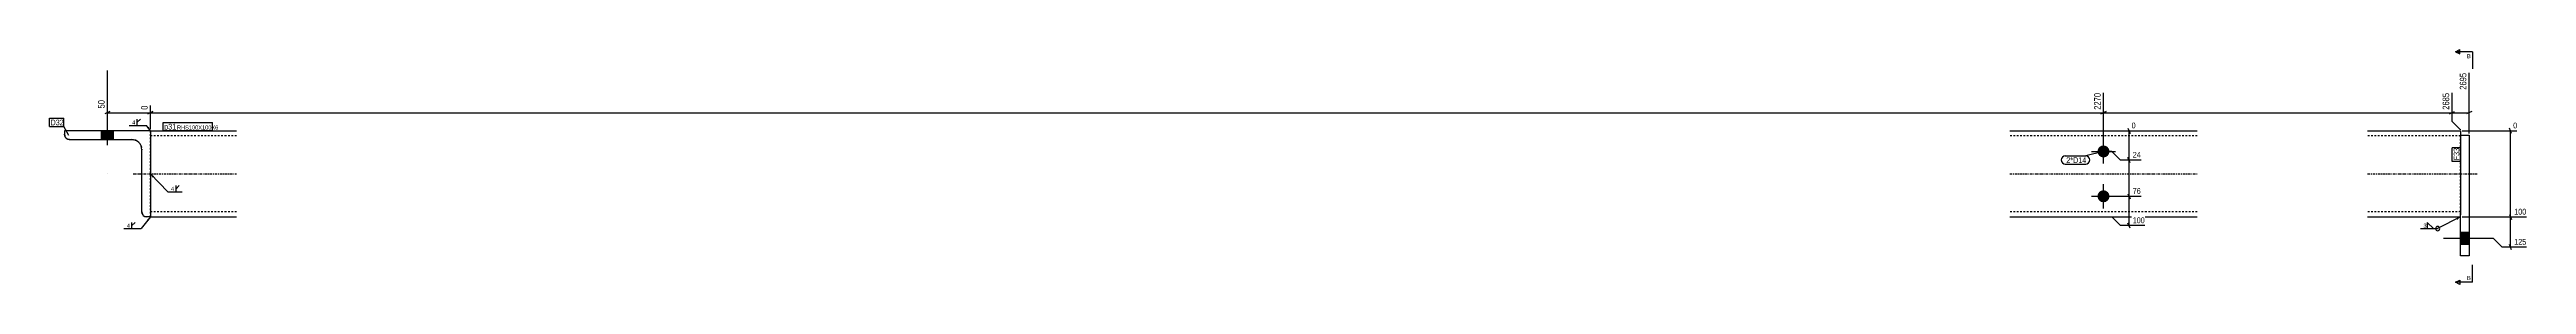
# Model space of a CAD drawing. Header units: millimetres. Extents: x 2 to 17245, y 2 to 277.
# Drawn here: x 14366 to 17245, y 5 to 277 of the extents above; entities that cross this region are included whole.
import ezdxf

# ---------------------------------------------------------------- set-up
doc = ezdxf.new("R2010")
doc.units = ezdxf.units.MM
doc.linetypes.add('DXK_LINE_DOT2', pattern=[3.9198, 1.9599, -1.9599])
doc.linetypes.add('DXK_LINE_DOT3', pattern=[5.9187, 2.979, -0.9799, 0.9799, -0.9799])
for name, color, linetype in [('MÅLSÆTNING', 7, 'Continuous'), ('STÅL', 7, 'Continuous'), ('TEKST', 7, 'Continuous')]:
    doc.layers.add(name, color=color, linetype=linetype)
doc.styles.add('Arial', font='ARIAL.TTF', dxfattribs={"height": 0.2})
doc.styles.add('Arial Narrow', font='ARIALN.TTF', dxfattribs={"height": 0.2})

msp = doc.modelspace()

# ---------------------------------------------------------------- hatches: boundary and pattern name
at = {"layer": 'STÅL', "linetype": 'Continuous'}
for points in [[(14440.4, 183), (14426.4, 183), (14426.4, 173), (14440.4, 173)], [(14440.4, 183), (14426.4, 183), (14426.4, 173), (14440.4, 173)], [(16753.4, 166, -1), (16753.4, 152, -1)], [(16753.4, 114, -1), (16753.4, 100, -1)], [(17178.4, 51), (17178.4, 65), (17168.4, 65), (17168.4, 51)], [(17178.4, 51), (17178.4, 65), (17168.4, 65), (17168.4, 51)]]:
    msp.add_hatch(color=96, dxfattribs=at).paths.add_polyline_path(points)
at = {"layer": 'TEKST', "linetype": 'Continuous'}
for points in [[(14486, 128.5), (14483.4, 133), (14487.8, 130.3)], [(14479.3, 79.8), (14483.4, 83), (14481.2, 78.3)], [(17163.3, 81.8), (17168.4, 83), (17164.5, 79.6)]]:
    msp.add_hatch(color=3, dxfattribs=at).paths.add_polyline_path(points)

# ---------------------------------------------------------------- linework, layer by layer
at = {"layer": 'MÅLSÆTNING', "color": 7, "linetype": 'Continuous'}
for p, q in [((17178.4, 180), (17178.4, 250.1)), ((14436.4, 205.2), (14430.4, 202.8)), ((14433.4, 185), (14433.4, 220.1)), ((14433.4, 204), (14483.4, 204)), ((14486.4, 205.2), (14480.4, 202.8)), ((14480.4, 202.8), (14486.4, 205.2)), ((14483.4, 185), (14483.4, 212.3)), ((14483.4, 185), (14483.4, 212.3)), ((14483.4, 204), (16753.4, 204)), ((16756.4, 205.2), (16750.4, 202.8)), ((16750.4, 202.8), (16756.4, 205.2)), ((16753.4, 161), (16753.4, 226.9)), ((16753.4, 161), (16753.4, 226.9)), ((17155.4, 202.8), (17161.4, 205.2)), ((17155.4, 202.8), (17161.4, 205.2)), ((17158.4, 226.9), (17158.4, 194)), ((17158.4, 204), (17178.4, 204)), ((17181.4, 205.2), (17175.4, 202.8)), ((16775, 183), (16790.4, 183)), ((16781.9, 186), (16784.3, 180)), ((16783.1, 149), (16783.1, 183)), ((17158.4, 194), (17168.4, 184)), ((17158.4, 194), (17168.4, 184)), ((17168.4, 184), (17168.4, 185)), ((17168.4, 184), (17168.4, 185)), ((17170.4, 183), (17233.8, 183)), ((17227.8, 180), (17225.4, 186)), ((17226.6, 83), (17226.6, 183)), ((16763.1, 159), (16755.4, 159)), ((16763.1, 159), (16755.4, 159)), ((16773.1, 149), (16763.1, 159)), ((16773.1, 149), (16763.1, 159)), ((16797.2, 149), (16773.1, 149)), ((16797.2, 149), (16773.1, 149)), ((16784.3, 146), (16781.9, 152)), ((16784.3, 146), (16781.9, 152)), ((16783.1, 107), (16783.1, 149)), ((16755.4, 107), (16797.2, 107)), ((16755.4, 107), (16797.2, 107)), ((16781.9, 110), (16784.3, 104)), ((16781.9, 110), (16784.3, 104)), ((16783.1, 73), (16783.1, 107)), ((16773.1, 73), (16763.1, 83)), ((16763.1, 83), (16768.7, 83)), ((16801.4, 73), (16773.1, 73)), ((16784.3, 70), (16781.9, 76)), ((17170.4, 83), (17244.9, 83)), ((17170.4, 83), (17244.9, 83)), ((17206.6, 58), (17180.4, 58)), ((17216.6, 48), (17206.6, 58)), ((17225.4, 86), (17227.8, 80)), ((17225.4, 86), (17227.8, 80)), ((17226.6, 48), (17226.6, 83)), ((17244.9, 48), (17216.6, 48)), ((17227.8, 45), (17225.4, 51))]:
    msp.add_line(p, q, dxfattribs=at)
at = {"layer": 'STÅL', "color": 96, "linetype": 'Continuous'}
for p, q in [((14433.4, 166.4), (14433.4, 253)), ((14433.4, 166.4), (14433.4, 253)), ((14426.4, 173), (14426.4, 183)), ((14426.4, 173), (14426.4, 183)), ((14440.4, 173), (14440.4, 183)), ((14440.4, 173), (14440.4, 183)), ((16753.4, 145), (16753.4, 173)), ((16739.4, 159), (16767.4, 159)), ((16753.4, 93), (16753.4, 121)), ((16739.4, 107), (16767.4, 107)), ((17196.6, 58), (17148.6, 58)), ((17196.6, 58), (17148.6, 58)), ((17178.4, 65), (17168.4, 65)), ((17178.4, 65), (17168.4, 65)), ((17178.4, 51), (17168.4, 51)), ((17178.4, 51), (17168.4, 51))]:
    msp.add_line(p, q, dxfattribs=at)
at = {"layer": 'STÅL', "color": 2, "linetype": 'Continuous'}
for p, q in [((14483.4, 183), (14383.4, 183)), ((14383.4, 183), (14383.4, 179)), ((14383.8, 176.7), (14383.4, 179)), ((14389.4, 173), (14387.1, 173.4)), ((14389.4, 173), (14461.4, 173)), ((14466, 172), (14461.4, 173)), ((14483.4, 183), (14583.4, 183)), ((14483.4, 183), (14483.4, 83)), ((16644.4, 183), (16862.4, 183)), ((17060.4, 183), (17168.4, 183)), ((17168.4, 183), (17168.4, 182)), ((17168.4, 182), (17168.4, 179.4)), ((17168.4, 179.4), (17168.4, 85.5)), ((17168.4, 178), (17178.4, 178)), ((17178.4, 178), (17178.4, 38)), ((14473.4, 161), (14472.5, 165.6)), ((14473.4, 89), (14473.4, 161)), ((14473.8, 86.7), (14473.4, 89)), ((14479.4, 83), (14477.1, 83.4)), ((14483.4, 83), (14479.4, 83)), ((14483.4, 83), (14583.4, 83)), ((16644.4, 83), (16862.4, 83)), ((17060.4, 83), (17168.4, 83)), ((17168.4, 38), (17168.4, 85.5)), ((17178.4, 38), (17168.4, 38))]:
    msp.add_line(p, q, dxfattribs=at)
at = {"layer": 'STÅL', "color": 7, "linetype": 'DXK_LINE_DOT2'}
for p, q in [((14383.4, 179), (14383.8, 176.7)), ((14387.1, 173.4), (14389.4, 173)), ((14461.4, 173), (14466, 172)), ((14483.4, 83), (14483.4, 183)), ((14583.4, 177), (14483.4, 177)), ((16862.4, 177), (16644.4, 177)), ((17168.4, 177), (17060.4, 177)), ((17168.4, 85.5), (17168.4, 178)), ((14472.5, 165.6), (14473.4, 161)), ((14473.4, 89), (14473.8, 86.7)), ((14583.4, 89), (14483.4, 89)), ((16862.4, 89), (16644.4, 89)), ((17168.4, 89), (17060.4, 89)), ((14477.1, 83.4), (14479.4, 83)), ((17168.4, 83.9), (17168.4, 85.5)), ((17168.4, 83), (17168.4, 83.9))]:
    msp.add_line(p, q, dxfattribs=at)
at = {"layer": 'STÅL', "color": 7, "linetype": 'DXK_LINE_DOT3'}
for p, q in [((14433.4, 133), (14433.4, 133)), ((14463.4, 133), (14583.4, 133)), ((16644.4, 133), (16862.4, 133)), ((17060.4, 133), (17188.4, 133))]:
    msp.add_line(p, q, dxfattribs=at)
at = {"layer": 'STÅL', "color": 2, "linetype": 'Continuous'}
for centre, radius, start, end in [((14389.4, 179), 6, 202.5, 247.5), ((14461.4, 161), 12, 22.5, 67.5), ((14479.4, 89), 6, 202.5, 247.5)]:
    msp.add_arc(centre, radius, start, end, dxfattribs=at)
at = {"layer": 'STÅL', "color": 7, "linetype": 'DXK_LINE_DOT2'}
for centre, radius, start, end in [((14389.4, 179), 6, 202.5, 247.5), ((14461.4, 161), 12, 22.5, 67.5), ((14479.4, 89), 6, 202.5, 247.5)]:
    msp.add_arc(centre, radius, start, end, dxfattribs=at)

# ---------------------------------------------------------------- wipeouts: each hides what was drawn before it
at = {"color": 0, "linetype": 'Continuous'}
for points in [[(17180.4, 267.2), (17180.4, 272.2), (17175.9, 272.2), (17175.9, 267.2)], [(17180.4, 9.8), (17180.4, 14.8), (17175.9, 14.8), (17175.9, 9.8)]]:
    msp.add_wipeout(points, dxfattribs=at).dxf.layer = 'TEKST'

# ---------------------------------------------------------------- next in the draw order: hatches: boundary and pattern name
at = {"layer": 'TEKST', "linetype": 'Continuous'}
for points in [[(17167.4, 274.7), (17167.4, 272.2), (17162.4, 274.7)], [(17167.4, 9.8), (17167.4, 7.3), (17162.4, 7.3)]]:
    msp.add_hatch(color=30, dxfattribs=at).paths.add_polyline_path(points)

# ---------------------------------------------------------------- next in the draw order: linework, layer by layer
at = {"layer": 'TEKST', "color": 30, "linetype": 'Continuous'}
for p, q in [((17162.4, 274.7), (17167.4, 277.2)), ((17162.4, 274.7), (17167.4, 272.2)), ((17167.4, 272.2), (17167.4, 277.2)), ((17162.4, 7.3), (17167.4, 9.8)), ((17167.4, 4.8), (17162.4, 7.3)), ((17167.4, 9.8), (17167.4, 4.8))]:
    msp.add_line(p, q, dxfattribs=at)
at = {"layer": 'TEKST', "color": 7, "linetype": 'Continuous'}
for p, q in [((17182.4, 274.7), (17162.4, 274.7)), ((17182.4, 7.3), (17162.4, 7.3)), ((17182.4, 7.3), (17182.4, 27.3))]:
    msp.add_line(p, q, dxfattribs=at)

# ---------------------------------------------------------------- next in the draw order: texts
at = {"layer": 'TEKST', "color": 3, "linetype": 'Continuous', "style": 'Arial'}
for p in [(17175.9, 267.2), (17175.9, 9.8)]:
    msp.add_text('B', height=4.78, dxfattribs=at).set_placement(p)

# ---------------------------------------------------------------- next in the draw order: wipeouts: each hides what was drawn before it
at = {"color": 0, "linetype": 'Continuous'}
for points in [[(17176.8, 251.7), (17165.6, 251.7), (17165.6, 229), (17176.8, 229)], [(14431.8, 220.2), (14420.6, 220.2), (14420.6, 207.3), (14431.8, 207.3)], [(14481.8, 213.9), (14470.6, 213.9), (14470.6, 205.8), (14481.8, 205.8)], [(16791.8, 184.4), (16791.8, 194.2), (16784.7, 194.2), (16784.7, 184.4)], [(17235.2, 184.4), (17235.2, 194.2), (17228.2, 194.2), (17228.2, 184.4)], [(16797.3, 150.4), (16797.3, 160.2), (16786, 160.2), (16786, 150.4)], [(16797.3, 108.4), (16797.3, 118.2), (16786, 118.2), (16786, 108.4)], [(17245, 84.4), (17245, 94.2), (17229.4, 94.2), (17229.4, 84.4)], [(16801.6, 74.4), (16801.6, 84.2), (16786, 84.2), (16786, 74.4)], [(17245, 49.4), (17245, 59.2), (17229.4, 59.2), (17229.4, 49.4)]]:
    msp.add_wipeout(points, dxfattribs=at).dxf.layer = 'MÅLSÆTNING'
at = {"color": 0}
for points in [[(14381.4, 189.3), (14381.4, 196.3), (14367.3, 196.3), (14367.3, 189.3)], [(14512.2, 184.4), (14512.2, 191.4), (14499.4, 191.4), (14499.4, 184.4)], [(16731.5, 145.6), (16731.5, 152.6), (16710.2, 152.6), (16710.2, 145.6)], [(17167, 162), (17160, 162), (17160, 148.7), (17167, 148.7)], [(14510.8, 112.8), (14510.8, 118.6), (14506.9, 118.6), (14506.9, 112.8)], [(14459.5, 70.1), (14459.5, 75.9), (14455.6, 75.9), (14455.6, 70.1)], [(17128.7, 70.1), (17128.7, 75.9), (17124.9, 75.9), (17124.9, 70.1)]]:
    msp.add_wipeout(points, dxfattribs=at).dxf.layer = 'TEKST'

# ---------------------------------------------------------------- next in the draw order: linework, layer by layer
at = {"layer": 'MÅLSÆTNING', "color": 7, "linetype": 'Continuous'}
for p, q in [((16753.4, 204), (17158.4, 204)), ((17158.4, 226.9), (17158.4, 194))]:
    msp.add_line(p, q, dxfattribs=at)
at = {"layer": 'TEKST', "color": 7, "linetype": 'Continuous'}
msp.add_line((17182.4, 274.7), (17182.4, 254.7), dxfattribs=at)
at = {"layer": 'TEKST', "color": 3, "linetype": 'Continuous'}
for p, q in [((14483.4, 133), (14503.8, 112.2)), ((14513.2, 115.8), (14513.2, 119.4)), ((14513.2, 115.8), (14516.8, 119.4)), ((14513.2, 112.2), (14513.2, 115.8)), ((14503.8, 112.2), (14520.4, 112.2)), ((14452.5, 69.5), (14472.6, 69.5)), ((14461.9, 73.1), (14461.9, 76.6)), ((14461.9, 73.1), (14465.5, 76.6)), ((14461.9, 69.5), (14461.9, 73.1)), ((14483.4, 83), (14472.6, 69.5)), ((17121.8, 69.5), (17141.8, 69.5)), ((17136.9, 69.5), (17129.7, 76.7)), ((17129.7, 76.7), (17129.7, 69.5)), ((17129.7, 69.5), (17136.9, 69.5)), ((17168.4, 83), (17141.8, 69.5))]:
    msp.add_line(p, q, dxfattribs=at)
for start, end in [(90, 270), (270, 90)]:
    msp.add_arc((17141.8, 69.5), 2.5, start, end, dxfattribs=at)

# ---------------------------------------------------------------- next in the draw order: texts
at = {"layer": 'MÅLSÆTNING', "color": 3, "linetype": 'Continuous', "style": 'Arial Narrow'}
for s, p in [('2695', (17175.2, 230.6)), ('50', (14430.2, 208.9)), ('0', (14480.2, 207.4))]:
    msp.add_text(s, height=7.64, rotation=90.0002, dxfattribs=at).set_placement(p)
for s, p in [('0', (16786.1, 185.8)), ('0', (17229.6, 185.8)), ('24', (16787.4, 151.8)), ('76', (16787.4, 109.8)), ('100', (17230.8, 85.8)), ('100', (16787.4, 75.8)), ('125', (17230.8, 50.8))]:
    msp.add_text(s, height=6.68, dxfattribs=at).set_placement(p)
at = {"layer": 'TEKST', "color": 3, "style": 'Arial Narrow'}
for s, p in [('4', (14507.3, 113.2)), ('4', (14456, 70.5)), ('3', (17125.3, 70.5))]:
    msp.add_text(s, height=4.77, dxfattribs=at).set_placement(p)

# ---------------------------------------------------------------- next in the draw order: wipeouts: each hides what was drawn before it
at = {"color": 0}
for points in [[(14381.4, 189.3), (14381.4, 196.3), (14367.3, 196.3), (14367.3, 189.3)], [(14512.2, 184.4), (14512.2, 191.4), (14499.4, 191.4), (14499.4, 184.4)], [(16731.5, 145.6), (16731.5, 152.6), (16710.2, 152.6), (16710.2, 145.6)], [(17167, 162), (17160, 162), (17160, 148.7), (17167, 148.7)]]:
    msp.add_wipeout(points, dxfattribs=at).dxf.layer = 'TEKST'

# ---------------------------------------------------------------- next in the draw order: linework, layer by layer
at = {"layer": 'TEKST', "color": 7, "linetype": 'Continuous'}
for p, q in [((14366.1, 197.5), (14382.6, 197.5)), ((14366.1, 188.1), (14366.1, 197.5)), ((14366.1, 188.1), (14382.6, 188.1)), ((14382.6, 188.1), (14382.6, 197.5)), ((14388.6, 177.7), (14382.6, 188.1)), ((14498.2, 183.2), (14498.2, 192.6)), ((16709, 153.8), (16732.7, 153.8)), ((16709, 144.4), (16732.7, 144.4)), ((16753.4, 159), (16732.7, 153.8)), ((17158.8, 147.5), (17158.8, 163.2)), ((17168.2, 163.2), (17158.8, 163.2)), ((17168.2, 147.5), (17158.8, 147.5)), ((17168.2, 147.5), (17168.2, 163.2))]:
    msp.add_line(p, q, dxfattribs=at)
for centre, start, end in [((16709, 149.1), 90, 270), ((16732.7, 149.1), 270, 90)]:
    msp.add_arc(centre, 4.7, start, end, dxfattribs=at)

# ---------------------------------------------------------------- next in the draw order: texts
at = {"layer": 'TEKST', "color": 3, "style": 'Arial Narrow'}
for s, p in [('D32', (14367.3, 189.3)), ('2*D14', (16710.2, 145.6))]:
    msp.add_text(s, height=6.68, dxfattribs=at).set_placement(p)
msp.add_text('F33', height=6.68, rotation=90.0002, dxfattribs=at).set_placement((17167, 148.7))

# ---------------------------------------------------------------- next in the draw order: wipeouts: each hides what was drawn before it
at = {"color": 0, "linetype": 'Continuous'}
for points in [[(16751.8, 228.5), (16740.6, 228.5), (16740.6, 205.8), (16751.8, 205.8)], [(17156.8, 228.5), (17145.6, 228.5), (17145.6, 205.8), (17156.8, 205.8)]]:
    msp.add_wipeout(points, dxfattribs=at).dxf.layer = 'MÅLSÆTNING'
at = {"color": 0}
for points in [[(14465.7, 189.9), (14465.7, 195.7), (14461.8, 195.7), (14461.8, 189.9)], [(14554.5, 184.4), (14554.5, 189.4), (14514.3, 189.4), (14514.3, 184.4)]]:
    msp.add_wipeout(points, dxfattribs=at).dxf.layer = 'TEKST'

# ---------------------------------------------------------------- next in the draw order: hatches: boundary and pattern name
at = {"layer": 'TEKST', "linetype": 'Continuous'}
msp.add_hatch(color=3, dxfattribs=at).paths.add_polyline_path([(14481.4, 187.7), (14483.4, 183), (14479.4, 186.3)])

# ---------------------------------------------------------------- next in the draw order: linework, layer by layer
at = {"layer": 'TEKST', "color": 3, "linetype": 'Continuous'}
for p, q in [((14458.7, 189.3), (14478.8, 189.3)), ((14468.1, 192.9), (14468.1, 196.5)), ((14468.1, 192.9), (14471.7, 196.5)), ((14468.1, 189.3), (14468.1, 192.9)), ((14483.4, 183), (14478.8, 189.3))]:
    msp.add_line(p, q, dxfattribs=at)

# ---------------------------------------------------------------- next in the draw order: texts
at = {"layer": 'MÅLSÆTNING', "color": 3, "linetype": 'Continuous', "style": 'Arial Narrow'}
for s, p in [('2270', (16750.2, 207.4)), ('2685', (17155.2, 207.4))]:
    msp.add_text(s, height=7.64, rotation=90.0002, dxfattribs=at).set_placement(p)
at = {"layer": 'TEKST', "color": 3, "style": 'Arial Narrow'}
msp.add_text('4', height=4.77, dxfattribs=at).set_placement((14462.2, 190.3))

# ---------------------------------------------------------------- next in the draw order: wipeouts: each hides what was drawn before it
at = {"color": 0}
msp.add_wipeout([(14554.5, 184.4), (14554.5, 189.4), (14514.3, 189.4), (14514.3, 184.4)], dxfattribs=at).dxf.layer = 'TEKST'

# ---------------------------------------------------------------- next in the draw order: linework, layer by layer
at = {"layer": 'TEKST', "color": 7, "linetype": 'Continuous'}
for p, q in [((14498.2, 192.6), (14555.7, 192.6)), ((14498.2, 183.2), (14555.7, 183.2)), ((14555.7, 183.2), (14555.7, 192.6))]:
    msp.add_line(p, q, dxfattribs=at)

# ---------------------------------------------------------------- next in the draw order: texts
at = {"layer": 'TEKST', "color": 3, "style": 'Arial Narrow'}
for s, height, p in [('p31', 6.68, (14499.4, 184.4)), ('RHS100X100X6', 4.772, (14514.3, 184.4))]:
    msp.add_text(s, height=height, dxfattribs=at).set_placement(p)

doc.saveas('drawing.dxf')
